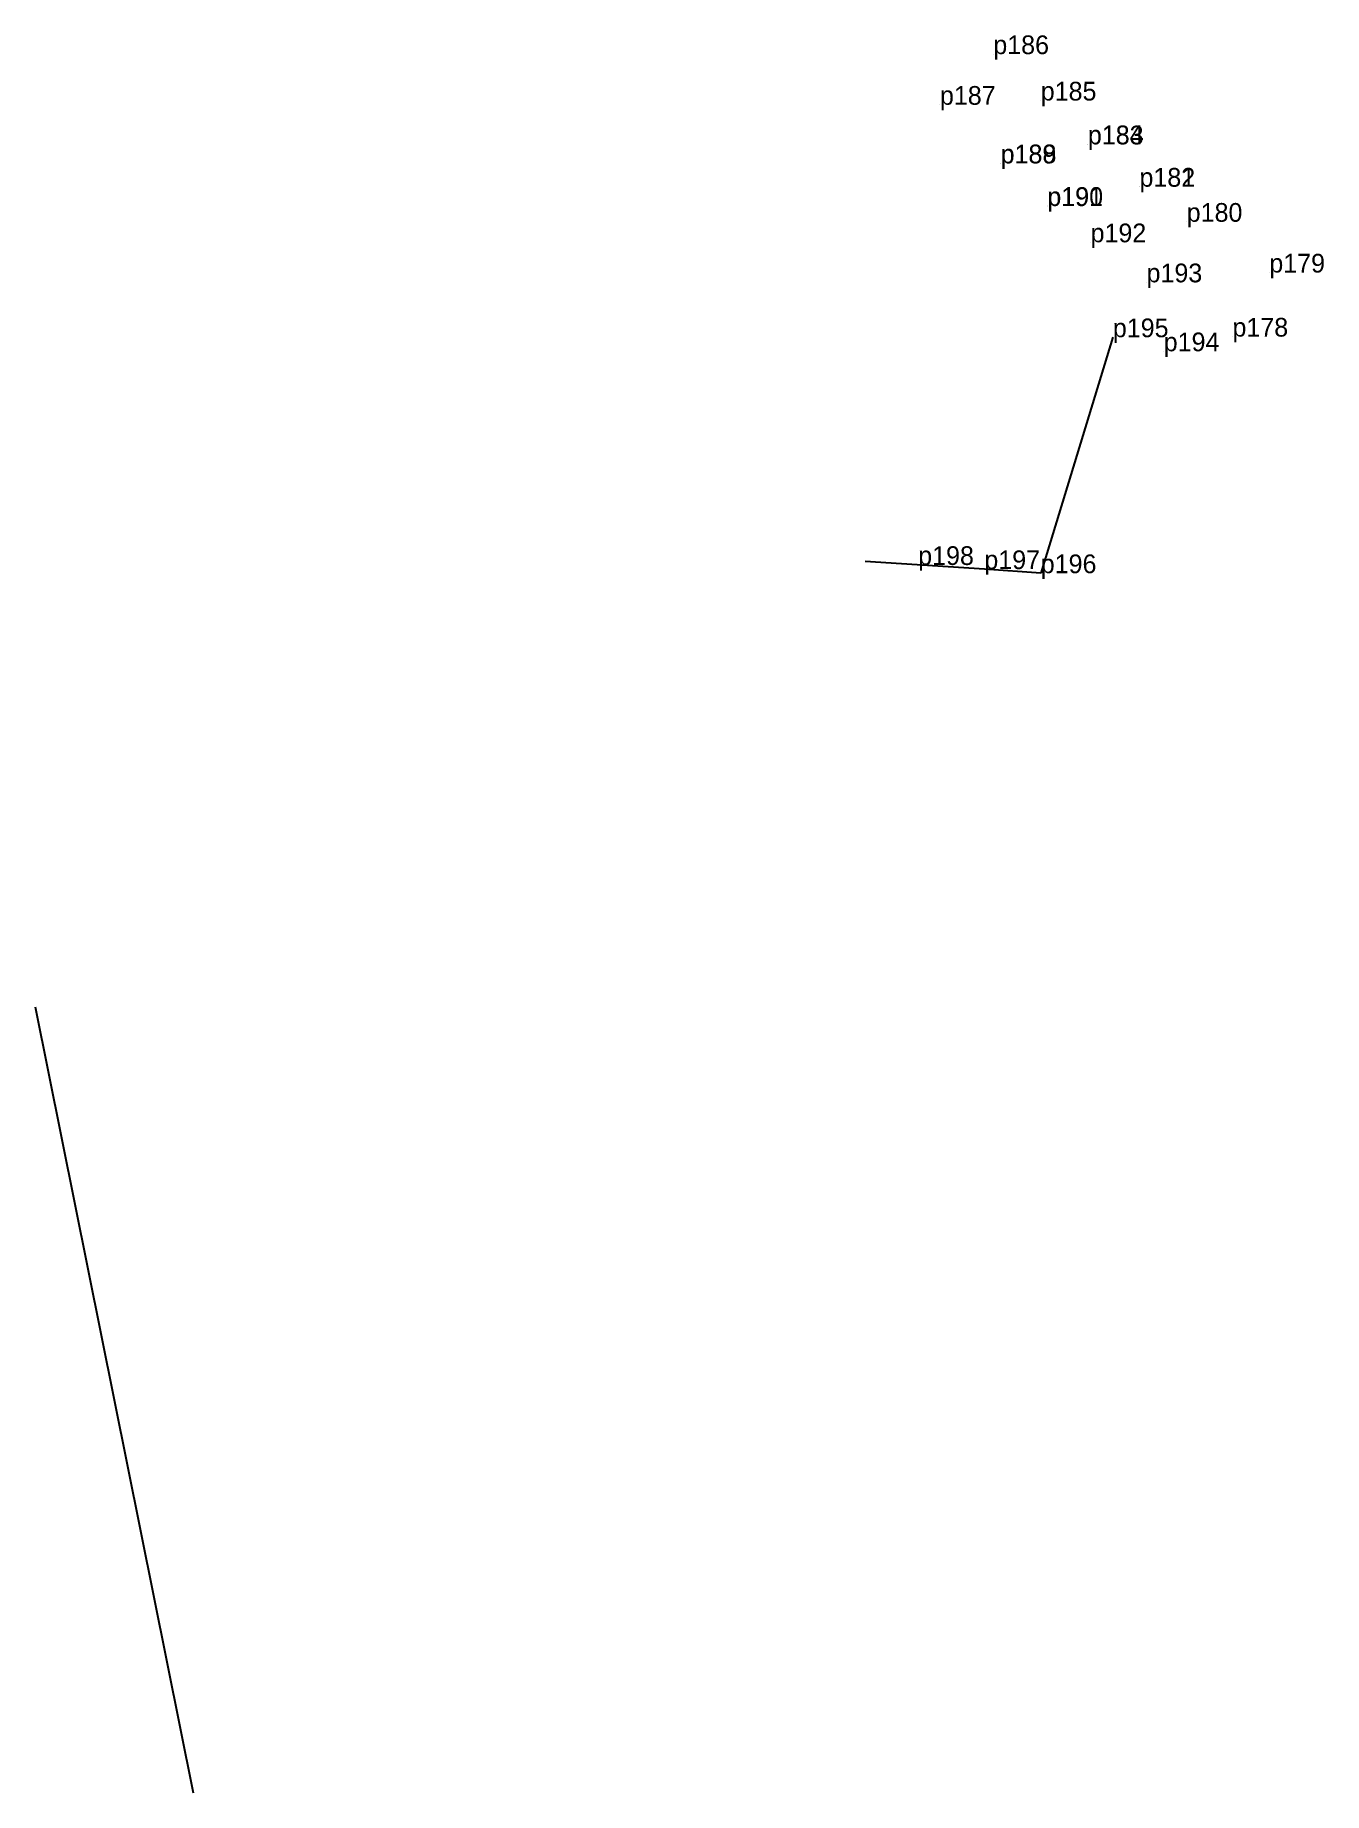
# Model space of a CAD drawing. Extents: x 543288 to 552498, y 1822776 to 1839668.
# Drawn here: x 543288.4 to 543412.3, y 1827945.6 to 1828114.6 of the extents above; entities that cross this region are included whole.
import ezdxf

# ---------------------------------------------------------------- set-up
doc = ezdxf.new("R2010")
doc.units = 0
for name, color, linetype in [('Level 1', 7, 'Continuous'), ('Level 10', 7, 'Continuous'), ('Level 12', 7, 'Continuous'), ('Level 7', 7, 'Continuous')]:
    doc.layers.add(name, color=color, linetype=linetype)

msp = doc.modelspace()

# ---------------------------------------------------------------- texts
at = {"layer": 'Level 12'}
for s, p in [('p186', (543380.48, 1828112.76)), ('p187', (543375.35, 1828107.89)), ('p185', (543385.04, 1828108.3)), ('p184', (543389.57, 1828104.1)), ('p183', (543389.57, 1828104.08)), ('p189', (543381.18, 1828102.25)), ('p188', (543381.19, 1828102.27)), ('p182', (543394.53, 1828100.02)), ('p181', (543394.53, 1828100.01)), ('p191', (543385.66, 1828098.15)), ('p190', (543385.68, 1828098.17)), ('p180', (543399.07, 1828096.64)), ('p192', (543389.83, 1828094.67)), ('p179', (543407.01, 1828091.76)), ('p193', (543395.21, 1828090.82)), ('p195', (543391.97, 1828085.54)), ('p194', (543396.86, 1828084.19)), ('p178', (543403.47, 1828085.6)), ('p198', (543373.26, 1828063.64)), ('p197', (543379.62, 1828063.24)), ('p196', (543385.04, 1828062.85))]:
    msp.add_text(s, height=1.8, dxfattribs=at).set_placement(p)

# ---------------------------------------------------------------- linework, layer by layer
at = {"layer": 'Level 1'}
msp.add_line((543288.38, 1828021.16), (543303.56, 1827945.57), dxfattribs=at)
at = {"layer": 'Level 10'}
for p, q in [((543391.97, 1828085.54), (543385.04, 1828062.85)), ((543379.62, 1828063.24), (543368.16, 1828063.96)), ((543385.04, 1828062.85), (543379.62, 1828063.24))]:
    msp.add_line(p, q, dxfattribs=at)
at = {"layer": 'Level 7'}
for p, q in [((543380.479, 1828112.76), (543380.479, 1828112.76)), ((543385.035, 1828108.305), (543385.035, 1828108.305)), ((543375.349, 1828107.893), (543375.349, 1828107.893)), ((543389.574, 1828104.101), (543389.574, 1828104.101)), ((543389.575, 1828104.079), (543389.575, 1828104.079)), ((543381.18, 1828102.246), (543381.18, 1828102.246)), ((543381.186, 1828102.273), (543381.186, 1828102.273)), ((543394.527, 1828100.021), (543394.527, 1828100.021)), ((543394.529, 1828100.011), (543394.529, 1828100.011)), ((543385.659, 1828098.151), (543385.659, 1828098.151)), ((543385.676, 1828098.171), (543385.676, 1828098.171)), ((543399.073, 1828096.64), (543399.073, 1828096.64)), ((543389.834, 1828094.668), (543389.834, 1828094.668)), ((543407.012, 1828091.763), (543407.012, 1828091.763)), ((543395.213, 1828090.818), (543395.213, 1828090.818)), ((543391.968, 1828085.543), (543391.968, 1828085.543)), ((543403.474, 1828085.599), (543403.474, 1828085.599)), ((543396.865, 1828084.191), (543396.865, 1828084.191)), ((543373.256, 1828063.64), (543373.256, 1828063.64)), ((543379.621, 1828063.237), (543379.621, 1828063.237)), ((543385.042, 1828062.853), (543385.042, 1828062.853))]:
    msp.add_line(p, q, dxfattribs=at)

msp.set_redraw_order([(e.dxf.handle, doc.entitydb.next_handle()) for e in msp.query("TEXT MTEXT ATTDEF DIMENSION ARC_DIMENSION")])  # texts and dimensions are drawn at this point

doc.saveas('drawing.dxf')
